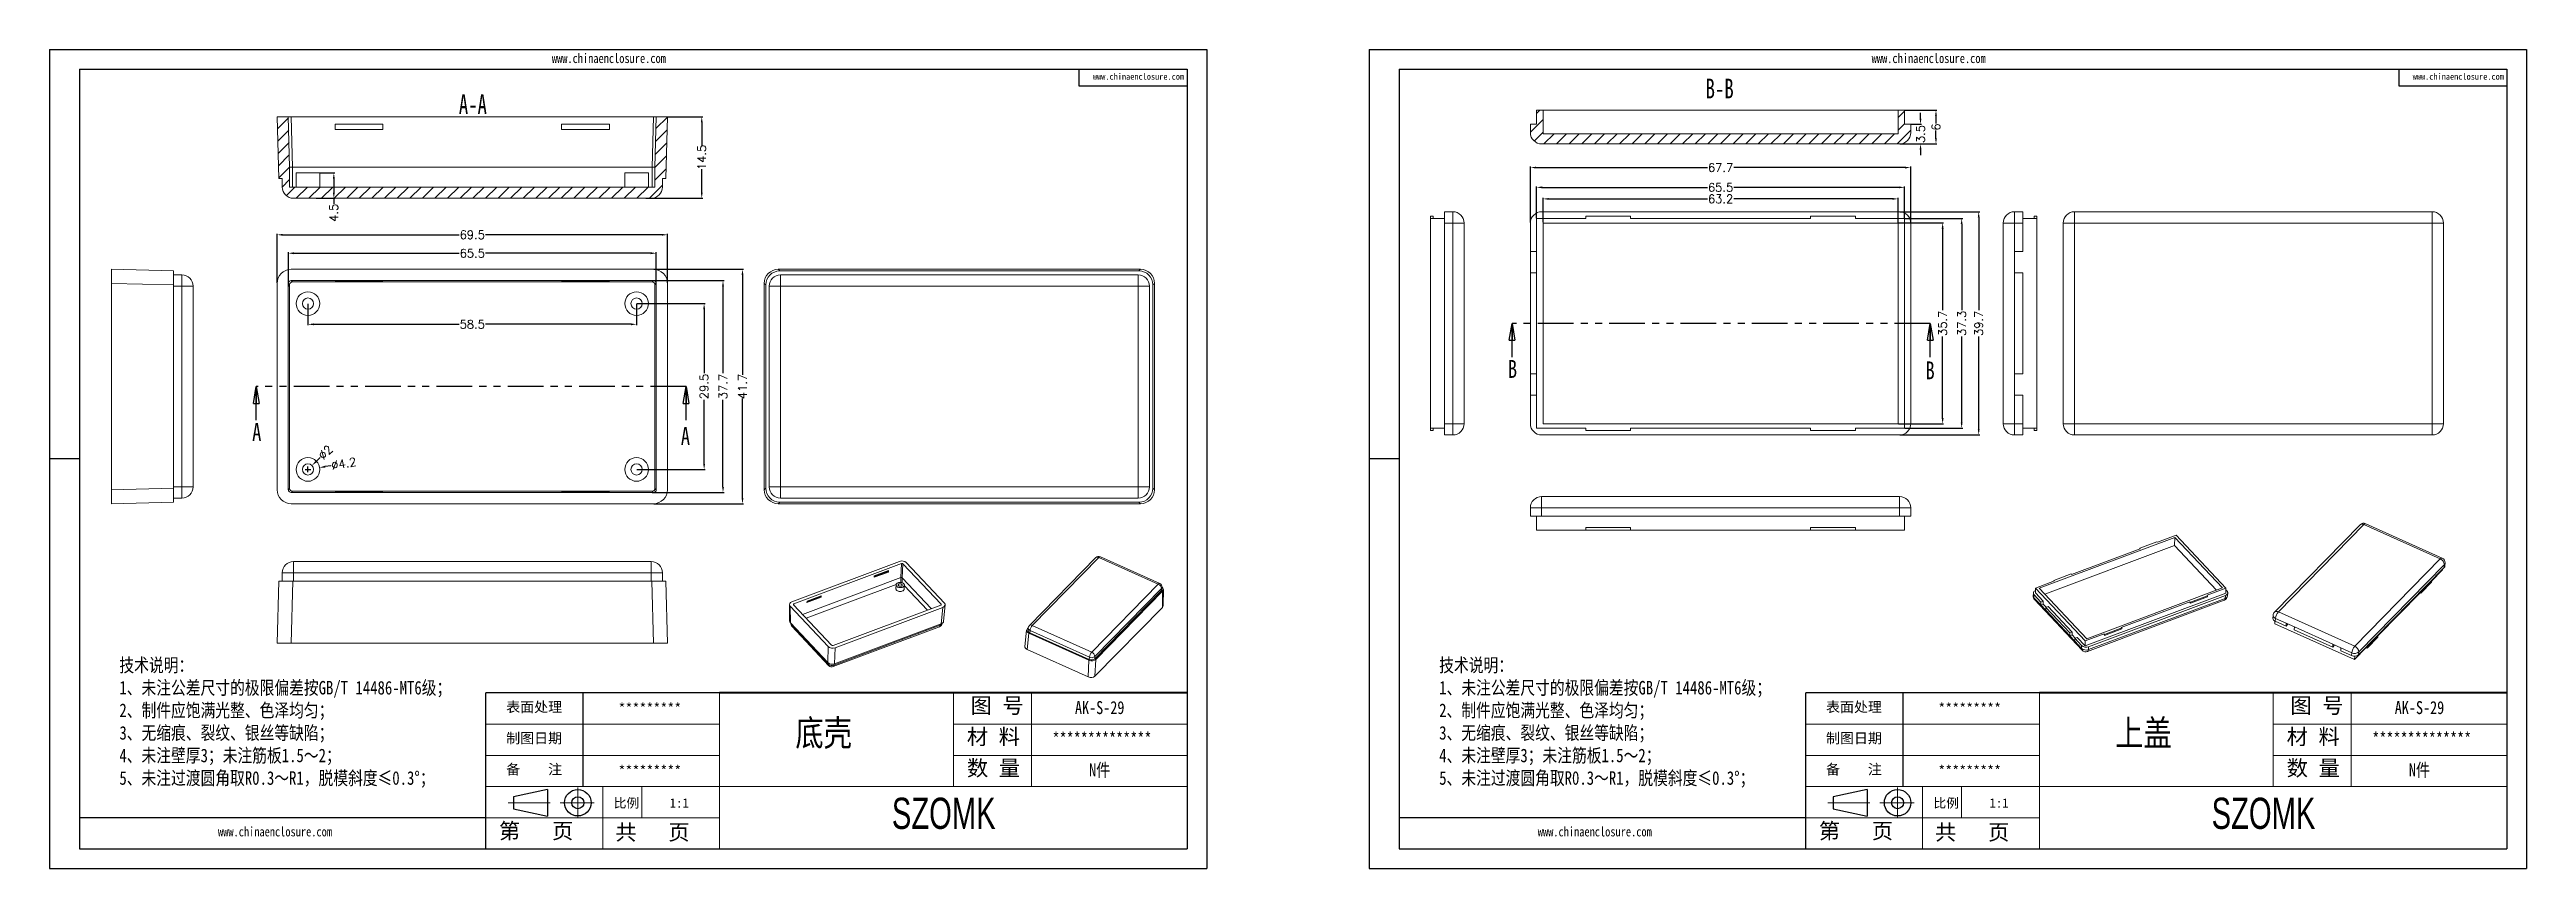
# Model space of a CAD drawing. Header units: inches. Extents: x 3015 to 3456, y 1089 to 1234.
import ezdxf

# ---------------------------------------------------------------- set-up
doc = ezdxf.new("R2010")
doc.units = ezdxf.units.IN
doc.linetypes.add('CENTER2', pattern=[28.575, 19.05, -3.175, 3.175, -3.175])
doc.linetypes.add('PHANTOM', pattern=[12.7, 6.35, -1.27, 1.27, -1.27, 1.27, -1.27])
doc.layers.add('文字', color=81, linetype='Continuous')
for name, color, linetype, lineweight in [('粗实线', 7, 'Continuous', 30), ('细实线', 3, 'Continuous', 9), ('细点划线', 2, 'CENTER2', 9)]:
    doc.layers.add(name, color=color, linetype=linetype, lineweight=lineweight)
doc.styles.add('SLDTEXTSTYLE0', font='TXT', dxfattribs={"width": 0.75})
doc.styles.add('SLDTEXTSTYLE3', font='TXT', dxfattribs={"width": 0.7})
doc.styles.get("Standard").update_dxf_attribs({"font": 'txt', "bigfont": 'gbcbig.shx'})
doc.styles.add('宋体', font='', dxfattribs={"width": 0.8, "height": 3.5})
doc.styles.add('长仿宋', font='', dxfattribs={"width": 0.7, "height": 4})
doc.styles.get('宋体').set_extended_font_data('SimSun')
doc.styles.get('长仿宋').set_extended_font_data('SimSun')
doc.dimstyles.new('1.5', dxfattribs={"dimtxt": 1.5, "dimasz": 1, "dimexe": 0.18, "dimexo": 0.0625, "dimgap": 0.1, "dimtad": 0, "dimzin": 12, "dimdsep": 46, "dimtxsty": 'Standard', "dimcen": 0.5, "dimclrd": 3, "dimclre": 3, "dimadec": 0, "dimazin": 0, "dimtfac": 1, "dimtofl": 0, "dimtmove": 0, "dimatfit": 3, "dimfxl": 1, "dimtolj": 1, "dimtzin": 0, "dimarcsym": 0})

msp = doc.modelspace()

# ---------------------------------------------------------------- texts
at = {"color": 0, "linetype": 'Continuous', "lineweight": 0, "char_height": 3.5, "attachment_point": 2, "style": 'SLDTEXTSTYLE3'}
for s, insert in [('A-A', (3090.832, 1226.184)), ('B-B', (3312.793, 1228.987))]:
    msp.add_mtext(s, dxfattribs=dict(at, insert=insert))
at = {"color": 7, "linetype": 'Continuous', "char_height": 3.175, "attachment_point": 1, "style": 'SLDTEXTSTYLE0'}
for s, insert in [('B', (3275.106, 1178.95)), ('B', (3349.449, 1178.697)), ('A', (3051.546, 1167.745)), ('A', (3127.864, 1167.024))]:
    msp.add_mtext(s, dxfattribs=dict(at, insert=insert))
at = {"char_height": 1.82483, "width": 1037.14238, "attachment_point": 1}
for s, insert in [('{\\fSimHei|b0|i0|c134|p49;表面处理}', (3096.77, 1118.149)), ('{\\fSimHei|b0|i0|c134|p49;*********}', (3116.757, 1117.914)), ('{\\fSimHei|b0|i0|c134|p49;表面处理}', (3331.728, 1118.149)), ('{\\fSimHei|b0|i0|c134|p49;*********}', (3351.715, 1117.914)), ('{\\fSimHei|b0|i0|c134|p49;制图日期}', (3096.77, 1112.6)), ('{\\fSimHei|b0|i0|c134|p49;制图日期}', (3331.728, 1112.6)), ('{\\fSimHei|b0|i0|c134|p49;备    注}', (3096.77, 1107.051)), ('{\\fSimHei|b0|i0|c134|p49;*********}', (3116.757, 1106.816)), ('{\\fSimHei|b0|i0|c134|p49;备    注}', (3331.728, 1107.051)), ('{\\fSimHei|b0|i0|c134|p49;*********}', (3351.715, 1106.816))]:
    msp.add_mtext(s, dxfattribs=dict(at, insert=insert))
at = {"layer": '文字', "color": 0, "attachment_point": 1, "style": '宋体'}
for s, insert, char_height, width in [('www.chinaenclosure.com', (3104.898, 1233.469), 1.69548, 29.78793), ('www.chinaenclosure.com', (3339.856, 1233.469), 1.69548, 29.78793), ('www.chinaenclosure.com', (3201.215, 1229.938), 1.13032, 19.85862), ('www.chinaenclosure.com', (3436.173, 1229.938), 1.13032, 19.85862), ('{\\H1.111x;技术说明：\\P1、未注公差尺寸的极限偏差按GB/T 14486-MT6级；\\P2、制件应饱满光整、色泽均匀；\\P3、无缩痕、裂纹、银丝等缺陷；\\P4、未注壁厚3；未注筋板1.5～2；\\P5、未注过渡圆角取R0.3～R1，脱模斜度≤0.3%%D；}', (3027.905, 1125.873), 2.16752, 78.94818), ('{\\H1.111x;技术说明：\\P1、未注公差尺寸的极限偏差按GB/T 14486-MT6级；\\P2、制件应饱满光整、色泽均匀；\\P3、无缩痕、裂纹、银丝等缺陷；\\P4、未注壁厚3；未注筋板1.5～2；\\P5、未注过渡圆角取R0.3～R1，脱模斜度≤0.3%%D；}', (3262.863, 1125.873), 2.16752, 78.94818), ('底壳', (3148.237, 1114.933), 4.624, 59.11659), ('{\\H1.111x;AK-S-29}', (3198.02, 1118.274), 2.08081, 24.05655), ('{\\H1.111x;AK-S-29}', (3432.977, 1118.274), 2.08081, 24.05655), ('{\\H1.111x;**************}', (3194.017, 1112.725), 2.08081, 24.05655), ('上盖', (3383.195, 1114.933), 4.624, 59.11659), ('{\\H1.111x;**************}', (3428.975, 1112.725), 2.08081, 24.05655), ('{\\H1.111x;N件}', (3200.537, 1107.176), 2.08081, 24.05655), ('{\\H1.111x;N件}', (3435.494, 1107.176), 2.08081, 24.05655), ('www.chinaenclosure.com', (3045.457, 1095.904), 1.69548, 29.78793), ('www.chinaenclosure.com', (3280.414, 1095.904), 1.69548, 29.78793)]:
    msp.add_mtext(s, dxfattribs=dict(at, insert=insert, char_height=char_height, width=width))
at = {"layer": '粗实线', "char_height": 5.54884, "width": 62.22474, "attachment_point": 1, "style": '长仿宋'}
for insert in [(3165.421, 1101.09), (3400.379, 1101.09)]:
    msp.add_mtext('{\\fSTXinwei|b0|i0|c134|p2;SZOMK}', dxfattribs=dict(at, insert=insert))
at = {"layer": '细实线', "color": 7, "attachment_point": 1}
for s, insert, char_height, width in [('{\\fSimSun|b0|i0|c134|p54;图 号}', (3179.435, 1118.881), 2.77442, 13.8721), ('{\\fSimSun|b0|i0|c134|p54;图 号}', (3414.392, 1118.881), 2.77442, 13.8721), ('{\\fSimSun|b0|i0|c134|p54;材 料   }', (3178.777, 1113.332), 2.77442, 13.8721), ('{\\fSimSun|b0|i0|c134|p54;材 料   }', (3413.735, 1113.332), 2.77442, 13.8721), ('{\\fSimSun|b0|i0|c134|p54;数 量}', (3178.79, 1107.756), 2.77442, 12.53518), ('{\\fSimSun|b0|i0|c134|p54;数 量}', (3413.748, 1107.756), 2.77442, 12.53518), ('{\\fSimSun|b0|i0|c134|p54;比例}', (3115.901, 1100.976), 1.66465, 7.3073), ('{\\fSimSun|b0|i0|c134|p54;1:1}', (3125.872, 1100.976), 1.66465, 7.3073), ('{\\fSimSun|b0|i0|c134|p54;比例}', (3350.859, 1100.976), 1.66465, 7.3073), ('{\\fSimSun|b0|i0|c134|p54;1:1}', (3360.83, 1100.976), 1.66465, 7.3073), ('{\\fSimSun|b0|i0|c134|p54;第   页}', (3095.486, 1096.574), 2.77442, 20.80815), ('{\\fSimSun|b0|i0|c134|p54; 共   页}', (3114.299, 1096.339), 2.77442, 20.80815), ('{\\fSimSun|b0|i0|c134|p54;第   页}', (3330.444, 1096.574), 2.77442, 20.80815), ('{\\fSimSun|b0|i0|c134|p54; 共   页}', (3349.257, 1096.339), 2.77442, 20.80815)]:
    msp.add_mtext(s, dxfattribs=dict(at, insert=insert, char_height=char_height, width=width))

# ---------------------------------------------------------------- blocks, each defined once
blk = doc.blocks.new('_CLOSED')
at = {"color": 0, "linetype": 'ByBlock', "lineweight": -2}
for p, q in [((-1, 0.166667), (0, 0)), ((-1, 0.166667), (-1, -0.166667)), ((0, 0), (-1, -0.166667)), ((0, 0), (-1, 0))]:
    blk.add_line(p, q, dxfattribs=at)
blk = doc.blocks.new('*D111')
at = {"color": 3, "lineweight": -2}
for p, q in [((3055.98, 1192.65), (3055.98, 1201.4)), ((3056.98, 1201.22), (3088.38, 1201.22)), ((3124.48, 1201.22), (3093.08, 1201.22)), ((3125.48, 1192.65), (3125.48, 1201.4))]:
    blk.add_line(p, q, dxfattribs=at)
at = {"color": 3}
for points in [[(3056.98, 1201.39), (3056.98, 1201.06), (3055.98, 1201.22)], [(3124.48, 1201.39), (3124.48, 1201.06), (3125.48, 1201.22)]]:
    blk.add_solid(points, dxfattribs=at)
at = {"layer": 'Defpoints', "color": 0}
for p in [(3125.48, 1201.22), (3055.98, 1192.58), (3125.48, 1192.58)]:
    blk.add_point(p, dxfattribs=at)
at = {"color": 0, "insert": (3090.73, 1201.22), "char_height": 1.5, "attachment_point": 5}
blk.add_mtext('\\A1;69.5', dxfattribs=at)
blk = doc.blocks.new('*D112')
at = {"color": 3, "lineweight": -2}
for p, q in [((3123.04, 1195.08), (3139.02, 1195.08)), ((3138.84, 1194.08), (3138.84, 1176.33)), ((3138.84, 1154.38), (3138.84, 1172.13)), ((3123.04, 1153.38), (3139.02, 1153.38))]:
    blk.add_line(p, q, dxfattribs=at)
at = {"color": 3}
for points in [[(3138.67, 1194.08), (3139, 1194.08), (3138.84, 1195.08)], [(3138.67, 1154.38), (3139, 1154.38), (3138.84, 1153.38)]]:
    blk.add_solid(points, dxfattribs=at)
at = {"layer": 'Defpoints', "color": 0}
for p in [(3122.98, 1195.08), (3122.98, 1153.38), (3138.84, 1153.38)]:
    blk.add_point(p, dxfattribs=at)
at = {"color": 0, "insert": (3138.84, 1174.23), "char_height": 1.5, "attachment_point": 5, "rotation": 90}
blk.add_mtext('\\A1;41.7', dxfattribs=at)
blk = doc.blocks.new('*D113')
at = {"color": 3, "lineweight": -2}
for p, q in [((3120.04, 1188.98), (3132.18, 1188.98)), ((3132, 1187.98), (3132, 1176.58)), ((3132, 1160.48), (3132, 1171.88)), ((3120.04, 1159.48), (3132.18, 1159.48))]:
    blk.add_line(p, q, dxfattribs=at)
at = {"color": 3}
for points in [[(3131.84, 1187.98), (3132.17, 1187.98), (3132, 1188.98)], [(3131.84, 1160.48), (3132.17, 1160.48), (3132, 1159.48)]]:
    blk.add_solid(points, dxfattribs=at)
at = {"layer": 'Defpoints', "color": 0}
for p in [(3119.98, 1188.98), (3132, 1188.98), (3119.98, 1159.48)]:
    blk.add_point(p, dxfattribs=at)
at = {"color": 0, "insert": (3132, 1174.23), "char_height": 1.5, "attachment_point": 5, "rotation": 90}
blk.add_mtext('\\A1;29.5', dxfattribs=at)
blk = doc.blocks.new('*D114')
at = {"color": 3, "lineweight": -2}
for p, q in [((3122.75, 1193.08), (3135.54, 1193.08)), ((3135.36, 1192.08), (3135.36, 1176.58)), ((3135.36, 1156.38), (3135.36, 1171.88)), ((3122.75, 1155.38), (3135.54, 1155.38))]:
    blk.add_line(p, q, dxfattribs=at)
at = {"color": 3}
for points in [[(3135.2, 1192.08), (3135.53, 1192.08), (3135.36, 1193.08)], [(3135.2, 1156.38), (3135.53, 1156.38), (3135.36, 1155.38)]]:
    blk.add_solid(points, dxfattribs=at)
at = {"layer": 'Defpoints', "color": 0}
for p in [(3122.69, 1193.08), (3135.36, 1193.08), (3122.69, 1155.38)]:
    blk.add_point(p, dxfattribs=at)
at = {"color": 0, "insert": (3135.36, 1174.23), "char_height": 1.5, "attachment_point": 5, "rotation": 90}
blk.add_mtext('\\A1;37.7', dxfattribs=at)
blk = doc.blocks.new('*D115')
at = {"color": 3, "lineweight": -2}
for p, q in [((3061.48, 1188.92), (3061.48, 1185.12)), ((3119.98, 1188.92), (3119.98, 1185.12)), ((3062.48, 1185.3), (3088.38, 1185.3)), ((3118.98, 1185.3), (3093.08, 1185.3))]:
    blk.add_line(p, q, dxfattribs=at)
at = {"color": 3}
for points in [[(3062.48, 1185.46), (3062.48, 1185.13), (3061.48, 1185.3)], [(3118.98, 1185.46), (3118.98, 1185.13), (3119.98, 1185.3)]]:
    blk.add_solid(points, dxfattribs=at)
at = {"layer": 'Defpoints', "color": 0}
for p in [(3061.48, 1188.98), (3119.98, 1188.98), (3119.98, 1185.3)]:
    blk.add_point(p, dxfattribs=at)
at = {"color": 0, "insert": (3090.73, 1185.3), "char_height": 1.5, "attachment_point": 5}
blk.add_mtext('\\A1;58.5', dxfattribs=at)
blk = doc.blocks.new('*D116')
at = {"color": 3, "lineweight": -2}
for p, q in [((3057.98, 1192), (3057.98, 1198.12)), ((3058.98, 1197.94), (3088.38, 1197.94)), ((3122.48, 1197.94), (3093.08, 1197.94)), ((3123.48, 1192.4), (3123.48, 1198.12))]:
    blk.add_line(p, q, dxfattribs=at)
at = {"color": 3}
for points in [[(3058.98, 1198.11), (3058.98, 1197.77), (3057.98, 1197.94)], [(3122.48, 1198.11), (3122.48, 1197.77), (3123.48, 1197.94)]]:
    blk.add_solid(points, dxfattribs=at)
at = {"layer": 'Defpoints', "color": 0}
for p in [(3057.98, 1197.94), (3057.98, 1191.93), (3123.48, 1192.34)]:
    blk.add_point(p, dxfattribs=at)
at = {"color": 0, "insert": (3090.73, 1197.94), "char_height": 1.5, "attachment_point": 5}
blk.add_mtext('\\A1;65.5', dxfattribs=at)
blk = doc.blocks.new('*D117')
at = {"color": 3, "lineweight": -2}
for p, q in [((3061.48, 1158.98), (3061.48, 1159.98)), ((3063.63, 1161.58), (3062.91, 1160.88)), ((3060.98, 1159.48), (3061.98, 1159.48))]:
    blk.add_line(p, q, dxfattribs=at)
at = {"color": 3}
blk.add_solid([(3062.79, 1161), (3063.03, 1160.76), (3062.19, 1160.18)], dxfattribs=at)
at = {"layer": 'Defpoints', "color": 0}
for p in [(3062.19, 1160.18), (3060.76, 1158.78)]:
    blk.add_point(p, dxfattribs=at)
at = {"color": 0, "insert": (3064.59, 1162.52), "char_height": 1.5, "attachment_point": 5, "rotation": 44.2496}
blk.add_mtext('\\A1;∅2', dxfattribs=at)
blk = doc.blocks.new('*D118')
at = {"color": 3, "lineweight": -2}
for p, q in [((3061.48, 1158.98), (3061.48, 1159.98)), ((3065.53, 1160.14), (3064.54, 1159.98)), ((3060.98, 1159.48), (3061.98, 1159.48))]:
    blk.add_line(p, q, dxfattribs=at)
at = {"color": 3}
blk.add_solid([(3064.51, 1160.15), (3064.56, 1159.82), (3063.55, 1159.82)], dxfattribs=at)
at = {"layer": 'Defpoints', "color": 0}
for p in [(3063.55, 1159.82), (3059.41, 1159.14)]:
    blk.add_point(p, dxfattribs=at)
at = {"color": 0, "insert": (3067.84, 1160.52), "char_height": 1.5, "attachment_point": 5, "rotation": 9.2803}
blk.add_mtext('\\A1;∅4.2', dxfattribs=at)
blk = doc.blocks.new('*D119')
at = {"color": 3, "lineweight": -2}
for p, q in [((3125.54, 1222.22), (3131.76, 1222.22)), ((3131.58, 1221.22), (3131.58, 1217.07)), ((3131.58, 1208.72), (3131.58, 1212.87)), ((3121.61, 1207.72), (3131.76, 1207.72))]:
    blk.add_line(p, q, dxfattribs=at)
at = {"color": 3}
for points in [[(3131.41, 1221.22), (3131.74, 1221.22), (3131.58, 1222.22)], [(3131.41, 1208.72), (3131.74, 1208.72), (3131.58, 1207.72)]]:
    blk.add_solid(points, dxfattribs=at)
at = {"layer": 'Defpoints', "color": 0}
for p in [(3125.48, 1222.22), (3131.58, 1222.22), (3121.55, 1207.72)]:
    blk.add_point(p, dxfattribs=at)
at = {"color": 0, "insert": (3131.58, 1214.97), "char_height": 1.5, "attachment_point": 5, "rotation": 90}
blk.add_mtext('\\A1;14.5', dxfattribs=at)
blk = doc.blocks.new('*D120')
at = {"color": 3, "lineweight": -2}
for p, q in [((3063.64, 1212.22), (3066.26, 1212.22)), ((3066.08, 1211.22), (3066.08, 1208.72)), ((3062.91, 1207.72), (3066.26, 1207.72)), ((3066.08, 1207.72), (3066.08, 1206.72))]:
    blk.add_line(p, q, dxfattribs=at)
at = {"color": 3}
for points in [[(3065.91, 1211.22), (3066.25, 1211.22), (3066.08, 1212.22)], [(3065.91, 1208.72), (3066.25, 1208.72), (3066.08, 1207.72)]]:
    blk.add_solid(points, dxfattribs=at)
at = {"layer": 'Defpoints', "color": 0}
for p in [(3063.58, 1212.22), (3066.08, 1212.22), (3062.85, 1207.72)]:
    blk.add_point(p, dxfattribs=at)
at = {"color": 0, "insert": (3066.08, 1205.12), "char_height": 1.5, "attachment_point": 5, "rotation": 90}
blk.add_mtext('\\A1;4.5', dxfattribs=at)
blk = doc.blocks.new('*D121')
at = {"color": 3, "lineweight": -2}
for p, q in [((3281.35, 1203.38), (3281.35, 1207.79)), ((3282.35, 1207.61), (3310.6, 1207.61)), ((3343.55, 1207.61), (3315.3, 1207.61)), ((3344.55, 1203.38), (3344.55, 1207.79))]:
    blk.add_line(p, q, dxfattribs=at)
at = {"color": 3}
for points in [[(3282.35, 1207.77), (3282.35, 1207.44), (3281.35, 1207.61)], [(3343.55, 1207.77), (3343.55, 1207.44), (3344.55, 1207.61)]]:
    blk.add_solid(points, dxfattribs=at)
at = {"layer": 'Defpoints', "color": 0}
for p in [(3344.55, 1207.61), (3281.35, 1203.32), (3344.55, 1203.32)]:
    blk.add_point(p, dxfattribs=at)
at = {"color": 0, "insert": (3312.95, 1207.61), "char_height": 1.5, "attachment_point": 5}
blk.add_mtext('\\A1;63.2', dxfattribs=at)
blk = doc.blocks.new('*D122')
at = {"color": 3, "lineweight": -2}
for p, q in [((3280.2, 1204.18), (3280.2, 1209.84)), ((3281.2, 1209.66), (3310.6, 1209.66)), ((3344.7, 1209.66), (3315.3, 1209.66)), ((3345.7, 1204.18), (3345.7, 1209.84))]:
    blk.add_line(p, q, dxfattribs=at)
at = {"color": 3}
for points in [[(3281.2, 1209.83), (3281.2, 1209.49), (3280.2, 1209.66)], [(3344.7, 1209.83), (3344.7, 1209.49), (3345.7, 1209.66)]]:
    blk.add_solid(points, dxfattribs=at)
at = {"layer": 'Defpoints', "color": 0}
for p in [(3280.2, 1209.66), (3280.2, 1204.12), (3345.7, 1204.12)]:
    blk.add_point(p, dxfattribs=at)
at = {"color": 0, "insert": (3312.95, 1209.66), "char_height": 1.5, "attachment_point": 5}
blk.add_mtext('\\A1;65.5', dxfattribs=at)
blk = doc.blocks.new('*D123')
at = {"color": 3, "lineweight": -2}
for p, q in [((3279.1, 1203.38), (3279.1, 1213.36)), ((3280.1, 1213.18), (3310.6, 1213.18)), ((3345.8, 1213.18), (3315.3, 1213.18)), ((3346.8, 1203.38), (3346.8, 1213.36))]:
    blk.add_line(p, q, dxfattribs=at)
at = {"color": 3}
for points in [[(3280.1, 1213.34), (3280.1, 1213.01), (3279.1, 1213.18)], [(3345.8, 1213.34), (3345.8, 1213.01), (3346.8, 1213.18)]]:
    blk.add_solid(points, dxfattribs=at)
at = {"layer": 'Defpoints', "color": 0}
for p in [(3279.1, 1213.18), (3279.1, 1203.32), (3346.8, 1203.32)]:
    blk.add_point(p, dxfattribs=at)
at = {"color": 0, "insert": (3312.95, 1213.18), "char_height": 1.5, "attachment_point": 5}
blk.add_mtext('\\A1;67.7', dxfattribs=at)
blk = doc.blocks.new('*D124')
at = {"color": 3, "lineweight": -2}
for p, q in [((3344.61, 1203.32), (3352.67, 1203.32)), ((3352.49, 1202.32), (3352.49, 1187.82)), ((3352.49, 1168.62), (3352.49, 1183.12)), ((3344.61, 1167.62), (3352.67, 1167.62))]:
    blk.add_line(p, q, dxfattribs=at)
at = {"color": 3}
for points in [[(3352.32, 1202.32), (3352.66, 1202.32), (3352.49, 1203.32)], [(3352.32, 1168.62), (3352.66, 1168.62), (3352.49, 1167.62)]]:
    blk.add_solid(points, dxfattribs=at)
at = {"layer": 'Defpoints', "color": 0}
for p in [(3344.55, 1203.32), (3344.55, 1167.62), (3352.49, 1167.62)]:
    blk.add_point(p, dxfattribs=at)
at = {"color": 0, "insert": (3352.49, 1185.47), "char_height": 1.5, "attachment_point": 5, "rotation": 90}
blk.add_mtext('\\A1;35.7', dxfattribs=at)
blk = doc.blocks.new('*D125')
at = {"color": 3, "lineweight": -2}
for p, q in [((3345.76, 1204.12), (3356.06, 1204.12)), ((3355.88, 1203.12), (3355.88, 1187.82)), ((3355.88, 1167.82), (3355.88, 1183.12)), ((3345.76, 1166.82), (3356.06, 1166.82))]:
    blk.add_line(p, q, dxfattribs=at)
at = {"color": 3}
for points in [[(3355.71, 1203.12), (3356.04, 1203.12), (3355.88, 1204.12)], [(3355.71, 1167.82), (3356.04, 1167.82), (3355.88, 1166.82)]]:
    blk.add_solid(points, dxfattribs=at)
at = {"layer": 'Defpoints', "color": 0}
for p in [(3345.7, 1204.12), (3355.88, 1204.12), (3345.7, 1166.82)]:
    blk.add_point(p, dxfattribs=at)
at = {"color": 0, "insert": (3355.88, 1185.47), "char_height": 1.5, "attachment_point": 5, "rotation": 90}
blk.add_mtext('\\A1;37.3', dxfattribs=at)
blk = doc.blocks.new('*D126')
at = {"color": 3, "lineweight": -2}
for p, q in [((3344.86, 1205.32), (3359.09, 1205.32)), ((3358.91, 1204.32), (3358.91, 1187.82)), ((3358.91, 1166.62), (3358.91, 1183.12)), ((3344.86, 1165.62), (3359.09, 1165.62))]:
    blk.add_line(p, q, dxfattribs=at)
at = {"color": 3}
for points in [[(3358.74, 1204.32), (3359.07, 1204.32), (3358.91, 1205.32)], [(3358.74, 1166.62), (3359.07, 1166.62), (3358.91, 1165.62)]]:
    blk.add_solid(points, dxfattribs=at)
at = {"layer": 'Defpoints', "color": 0}
for p in [(3344.8, 1205.32), (3358.91, 1205.32), (3344.8, 1165.62)]:
    blk.add_point(p, dxfattribs=at)
at = {"color": 0, "insert": (3358.91, 1185.47), "char_height": 1.5, "attachment_point": 5, "rotation": 90}
blk.add_mtext('\\A1;39.7', dxfattribs=at)
blk = doc.blocks.new('*D127')
at = {"color": 3, "lineweight": -2}
for p, q in [((3348.56, 1221.89), (3348.56, 1222.89)), ((3344.86, 1217.39), (3348.74, 1217.39)), ((3346.86, 1220.89), (3348.74, 1220.89)), ((3348.56, 1216.39), (3348.56, 1215.39))]:
    blk.add_line(p, q, dxfattribs=at)
at = {"color": 3}
for points in [[(3348.39, 1221.89), (3348.72, 1221.89), (3348.56, 1220.89)], [(3348.39, 1216.39), (3348.72, 1216.39), (3348.56, 1217.39)]]:
    blk.add_solid(points, dxfattribs=at)
at = {"layer": 'Defpoints', "color": 0}
for p in [(3344.8, 1217.39), (3346.8, 1220.89), (3348.56, 1220.89)]:
    blk.add_point(p, dxfattribs=at)
at = {"color": 0, "insert": (3348.56, 1219.14), "char_height": 1.5, "attachment_point": 5, "rotation": 90}
blk.add_mtext('\\A1;3.5', dxfattribs=at)
blk = doc.blocks.new('*D128')
at = {"color": 3, "lineweight": -2}
for p, q in [((3345.76, 1223.39), (3351.48, 1223.39)), ((3351.3, 1222.39), (3351.3, 1220.99)), ((3344.86, 1217.39), (3351.48, 1217.39)), ((3351.3, 1218.39), (3351.3, 1219.79))]:
    blk.add_line(p, q, dxfattribs=at)
at = {"color": 3}
for points in [[(3351.14, 1222.39), (3351.47, 1222.39), (3351.3, 1223.39)], [(3351.14, 1218.39), (3351.47, 1218.39), (3351.3, 1217.39)]]:
    blk.add_solid(points, dxfattribs=at)
at = {"layer": 'Defpoints', "color": 0}
for p in [(3345.7, 1223.39), (3351.3, 1223.39), (3344.8, 1217.39)]:
    blk.add_point(p, dxfattribs=at)
at = {"color": 0, "insert": (3351.3, 1220.39), "char_height": 1.5, "attachment_point": 5, "rotation": 90}
blk.add_mtext('\\A1;6', dxfattribs=at)

# ---------------------------------------------------------------- dimensions: what is measured, and where the dimension line sits
for base, p1, p2, picture, middle in [((3131.578, 1222.223), (3121.546, 1207.723), (3125.479, 1222.223), '*D119', (3131.578, 1214.973)), ((3351.302, 1223.391), (3344.799, 1217.391), (3345.699, 1223.391), '*D128', (3351.302, 1220.391)), ((3348.558, 1220.891), (3344.799, 1217.391), (3346.799, 1220.891), '*D127', (3348.558, 1219.141)), ((3358.907, 1205.319), (3344.799, 1165.619), (3344.799, 1205.319), '*D126', (3358.907, 1185.469)), ((3355.878, 1204.119), (3345.699, 1166.819), (3345.699, 1204.119), '*D125', (3355.878, 1185.469)), ((3352.49, 1167.619), (3344.549, 1203.319), (3344.549, 1167.619), '*D124', (3352.49, 1185.469)), ((3138.836, 1153.383), (3122.98, 1195.083), (3122.98, 1153.383), '*D112', (3138.836, 1174.233)), ((3135.363, 1193.082), (3122.685, 1155.383), (3122.685, 1193.082), '*D114', (3135.363, 1174.233))]:
    dim = msp.add_linear_dim(base=base, p1=p1, p2=p2, angle=90, dimstyle='1.5')
    dim.commit()
    dim.dimension.update_dxf_attribs({"geometry": picture, "text_midpoint": middle})
for base, p1, p2, picture, middle in [((3279.099, 1213.176), (3346.799, 1203.319), (3279.099, 1203.319), '*D123', (3312.949, 1213.176)), ((3280.199, 1209.662), (3345.699, 1204.119), (3280.199, 1204.119), '*D122', (3312.949, 1209.662)), ((3119.979, 1185.297), (3061.479, 1188.983), (3119.979, 1188.983), '*D115', (3090.729, 1185.297))]:
    dim = msp.add_linear_dim(base=base, p1=p1, p2=p2, dimstyle='1.5')
    dim.commit()
    dim.dimension.update_dxf_attribs({"geometry": picture, "text_midpoint": middle})
for base, p1, p2, picture, middle in [((3066.078, 1212.223), (3062.849, 1207.723), (3063.579, 1212.223), '*D120', (3066.078, 1205.123)), ((3132.003, 1188.983), (3119.979, 1159.483), (3119.979, 1188.983), '*D113', (3132.003, 1174.233))]:
    dim = msp.add_linear_dim(base=base, p1=p1, p2=p2, angle=90, dimstyle='1.5')
    dim.commit()
    dim.dimension.update_dxf_attribs({"geometry": picture, "text_midpoint": middle, "dimtype": 160})
for base, p1, p2, picture, middle in [((3344.549, 1207.607), (3281.349, 1203.319), (3344.549, 1203.319), '*D121', (3312.949, 1207.607)), ((3125.479, 1201.222), (3055.979, 1192.584), (3125.479, 1192.584), '*D111', (3090.729, 1201.222)), ((3057.979, 1197.94), (3123.478, 1192.337), (3057.979, 1191.933), '*D116', (3090.729, 1197.94))]:
    dim = msp.add_linear_dim(base=base, p1=p1, p2=p2, dimstyle='1.5')
    dim.commit()
    dim.dimension.update_dxf_attribs({"geometry": picture, "text_midpoint": middle, "dimtype": 160})
for p1, p2, picture, middle in [((3060.762, 1158.785), (3062.195, 1160.181), '*D117', (3064.595, 1162.518)), ((3059.406, 1159.144), (3063.551, 1159.821), '*D118', (3067.844, 1160.523))]:
    dim = msp.add_diameter_dim_2p(p1=p1, p2=p2, dimstyle='1.5')
    dim.commit()
    dim.dimension.update_dxf_attribs({"geometry": picture, "text_midpoint": middle})

# ---------------------------------------------------------------- hatches: boundary and pattern name
at = {"linetype": 'Continuous', "lineweight": 0}
h = msp.add_hatch(dxfattribs=at)
h.set_pattern_fill('ANSI31', color=4, scale=0.5, style=0)
h.set_pattern_definition([(45, (-314.9616, -298.7383), (-1.122532, 1.122532), [])])
edge = h.paths.add_edge_path(flags=0)
edge.add_arc((3058.879, 1209.723), 2, 180, 270)
edge.add_line((3058.879, 1207.723), (3122.579, 1207.723))
edge.add_arc((3122.579, 1209.723), 2, 270, 360)
edge.add_line((3124.579, 1209.723), (3124.579, 1211.223))
edge.add_line((3124.579, 1211.223), (3125.191, 1211.223))
edge.add_line((3125.191, 1211.223), (3125.479, 1222.223))
edge.add_line((3125.479, 1222.223), (3123.478, 1222.223))
edge.add_line((3123.478, 1222.223), (3123.242, 1213.223))
edge.add_line((3123.242, 1213.223), (3123.242, 1209.723))
edge.add_line((3123.242, 1209.723), (3058.215, 1209.723))
edge.add_line((3058.215, 1209.723), (3058.215, 1213.223))
edge.add_line((3058.215, 1213.223), (3057.979, 1222.223))
edge.add_line((3057.979, 1222.223), (3055.979, 1222.223))
edge.add_line((3055.979, 1222.223), (3056.267, 1211.223))
edge.add_line((3056.267, 1211.223), (3056.879, 1211.223))
edge.add_line((3056.879, 1211.223), (3056.879, 1209.723))
h = msp.add_hatch(dxfattribs=at)
h.set_pattern_fill('ANSI31', color=4, scale=0.5, style=0)
h.set_pattern_definition([(45, (-453.7597, -331.1846), (-1.122532, 1.122532), [])])
edge = h.paths.add_edge_path(flags=0)
edge.add_line((3344.549, 1219.191), (3281.349, 1219.191))
edge.add_line((3281.349, 1219.191), (3281.349, 1223.391))
edge.add_line((3281.349, 1223.391), (3280.199, 1223.391))
edge.add_line((3280.199, 1223.391), (3280.199, 1220.891))
edge.add_line((3280.199, 1220.891), (3279.099, 1220.891))
edge.add_line((3279.099, 1220.891), (3279.099, 1219.391))
edge.add_arc((3281.099, 1219.391), 2, 180, 270)
edge.add_line((3281.099, 1217.391), (3344.799, 1217.391))
edge.add_arc((3344.799, 1219.391), 2, 270, 360)
edge.add_line((3346.799, 1219.391), (3346.799, 1220.891))
edge.add_line((3346.799, 1220.891), (3345.699, 1220.891))
edge.add_line((3345.699, 1220.891), (3345.699, 1223.391))
edge.add_line((3345.699, 1223.391), (3344.549, 1223.391))
edge.add_line((3344.549, 1223.391), (3344.549, 1219.191))

# ---------------------------------------------------------------- linework, layer by layer
for p, q in [((3015.468, 1234.168), (3221.468, 1234.168)), ((3015.468, 1234.168), (3015.468, 1088.511)), ((3020.798, 1230.7), (3218, 1230.7)), ((3020.798, 1230.7), (3020.798, 1091.979)), ((3198.733, 1230.7), (3198.733, 1227.69)), ((3218, 1230.7), (3218, 1091.979)), ((3221.468, 1234.168), (3221.468, 1088.511)), ((3250.425, 1234.168), (3456.426, 1234.168)), ((3250.425, 1234.168), (3250.425, 1088.511)), ((3255.756, 1230.7), (3452.958, 1230.7)), ((3255.756, 1230.7), (3255.756, 1091.979)), ((3433.691, 1230.7), (3433.691, 1227.69)), ((3452.958, 1230.7), (3452.958, 1091.979)), ((3456.426, 1234.168), (3456.426, 1088.511)), ((3198.733, 1227.69), (3218, 1227.69)), ((3433.691, 1227.69), (3452.958, 1227.69)), ((3020.798, 1161.34), (3015.468, 1161.34)), ((3255.756, 1161.34), (3250.425, 1161.34)), ((3015.468, 1155.945), (3015.468, 1088.511)), ((3250.425, 1155.945), (3250.425, 1088.511)), ((3134.768, 1119.724), (3093.151, 1119.724)), ((3093.151, 1091.979), (3093.151, 1119.724)), ((3110.491, 1103.077), (3110.491, 1119.724)), ((3369.725, 1119.724), (3328.109, 1119.724)), ((3328.109, 1091.979), (3328.109, 1119.724)), ((3345.449, 1103.077), (3345.449, 1119.724)), ((3093.151, 1097.528), (3020.798, 1097.528)), ((3328.109, 1097.528), (3255.756, 1097.528)), ((3020.798, 1091.979), (3218, 1091.979)), ((3255.756, 1091.979), (3452.958, 1091.979)), ((3015.468, 1088.511), (3221.468, 1088.511)), ((3015.468, 1088.511), (3110.838, 1088.511)), ((3250.425, 1088.511), (3456.426, 1088.511)), ((3250.425, 1088.511), (3345.796, 1088.511))]:
    msp.add_line(p, q)
at = {"color": 7, "linetype": 'Continuous', "lineweight": 15}
for p, q in [((3055.979, 1222.223), (3056.267, 1211.223)), ((3055.979, 1222.223), (3057.979, 1222.223)), ((3057.979, 1222.223), (3058.215, 1213.223)), ((3058.479, 1222.223), (3057.979, 1222.223)), ((3058.715, 1213.223), (3058.479, 1222.223)), ((3122.978, 1222.223), (3058.479, 1222.223)), ((3122.978, 1222.223), (3122.742, 1213.223)), ((3123.478, 1222.223), (3122.978, 1222.223)), ((3123.242, 1213.223), (3123.478, 1222.223)), ((3123.478, 1222.223), (3125.479, 1222.223)), ((3125.191, 1211.223), (3125.479, 1222.223)), ((3280.199, 1220.891), (3280.199, 1223.391)), ((3280.199, 1223.391), (3281.349, 1223.391)), ((3281.349, 1219.191), (3281.349, 1223.391)), ((3344.549, 1223.391), (3281.349, 1223.391)), ((3344.549, 1223.391), (3344.549, 1219.191)), ((3344.549, 1223.391), (3345.699, 1223.391)), ((3345.699, 1223.391), (3345.699, 1220.891)), ((3074.829, 1220.924), (3066.329, 1220.924)), ((3066.329, 1220.924), (3066.329, 1219.924)), ((3074.829, 1220.91), (3066.329, 1220.91)), ((3066.329, 1219.924), (3074.829, 1219.924)), ((3074.829, 1219.924), (3074.829, 1220.924)), ((3106.629, 1219.924), (3106.629, 1220.924)), ((3106.629, 1220.924), (3115.129, 1220.924)), ((3106.629, 1220.91), (3115.129, 1220.91)), ((3115.129, 1219.924), (3106.629, 1219.924)), ((3115.129, 1220.924), (3115.129, 1219.924)), ((3279.099, 1220.891), (3279.099, 1219.391)), ((3279.099, 1220.891), (3280.199, 1220.891)), ((3281.099, 1217.391), (3344.799, 1217.391)), ((3281.349, 1219.191), (3344.549, 1219.191)), ((3345.699, 1220.891), (3346.799, 1220.891)), ((3346.799, 1219.391), (3346.799, 1220.891)), ((3058.215, 1209.723), (3058.215, 1213.223)), ((3058.215, 1213.223), (3058.715, 1213.223)), ((3058.715, 1209.723), (3058.715, 1213.223)), ((3122.742, 1213.223), (3058.715, 1213.223)), ((3122.742, 1209.723), (3122.742, 1213.223)), ((3122.742, 1213.223), (3123.242, 1213.223)), ((3123.242, 1213.223), (3123.242, 1209.723)), ((3056.267, 1211.223), (3056.879, 1211.223)), ((3056.879, 1211.223), (3056.879, 1209.723)), ((3058.215, 1209.723), (3123.242, 1209.723)), ((3059.379, 1212.223), (3059.379, 1209.723)), ((3059.379, 1212.223), (3063.579, 1212.223)), ((3063.579, 1209.723), (3063.579, 1212.223)), ((3117.879, 1212.223), (3117.879, 1209.723)), ((3122.079, 1212.223), (3117.879, 1212.223)), ((3122.079, 1209.723), (3122.079, 1212.223)), ((3124.579, 1211.223), (3125.191, 1211.223)), ((3124.579, 1209.723), (3124.579, 1211.223)), ((3058.879, 1207.723), (3122.579, 1207.723)), ((3261.807, 1204.519), (3261.307, 1204.519)), ((3261.307, 1204.519), (3261.307, 1204.119)), ((3263.807, 1204.119), (3261.307, 1204.119)), ((3261.307, 1166.819), (3261.307, 1204.119)), ((3261.807, 1204.519), (3261.807, 1204.119)), ((3263.807, 1205.319), (3265.307, 1205.319)), ((3263.807, 1203.319), (3263.807, 1205.319)), ((3265.307, 1205.319), (3265.307, 1203.319)), ((3288.949, 1204.119), (3280.199, 1204.119)), ((3280.199, 1204.119), (3280.199, 1166.819)), ((3344.799, 1205.319), (3281.099, 1205.319)), ((3288.949, 1204.519), (3288.949, 1204.119)), ((3288.949, 1204.519), (3296.949, 1204.519)), ((3296.949, 1204.519), (3296.949, 1204.119)), ((3328.949, 1204.119), (3296.949, 1204.119)), ((3328.949, 1204.519), (3328.949, 1204.119)), ((3336.949, 1204.519), (3328.949, 1204.519)), ((3336.949, 1204.519), (3336.949, 1204.119)), ((3345.699, 1204.119), (3336.949, 1204.119)), ((3345.699, 1166.819), (3345.699, 1204.119)), ((3365.265, 1203.319), (3365.265, 1205.319)), ((3365.265, 1205.319), (3366.765, 1205.319)), ((3366.765, 1205.319), (3366.765, 1203.319)), ((3366.765, 1204.119), (3369.265, 1204.119)), ((3368.765, 1204.519), (3368.765, 1204.119)), ((3368.765, 1204.519), (3369.265, 1204.519)), ((3369.265, 1204.519), (3369.265, 1204.119)), ((3369.265, 1204.119), (3369.265, 1166.819)), ((3375.956, 1205.319), (3375.956, 1203.319)), ((3375.956, 1205.319), (3439.656, 1205.319)), ((3439.656, 1203.319), (3439.656, 1205.319)), ((3263.807, 1167.619), (3263.807, 1203.319)), ((3265.307, 1203.319), (3263.807, 1203.319)), ((3265.307, 1167.619), (3265.307, 1203.319)), ((3265.307, 1203.319), (3267.307, 1203.319)), ((3267.307, 1203.319), (3267.307, 1167.619)), ((3279.099, 1203.319), (3279.099, 1198.269)), ((3344.549, 1203.319), (3281.349, 1203.319)), ((3281.349, 1203.319), (3281.349, 1167.619)), ((3344.549, 1167.619), (3344.549, 1203.319)), ((3346.799, 1167.619), (3346.799, 1203.319)), ((3363.265, 1203.319), (3365.265, 1203.319)), ((3363.265, 1167.619), (3363.265, 1203.319)), ((3365.265, 1203.319), (3365.265, 1198.269)), ((3366.765, 1203.319), (3365.265, 1203.319)), ((3366.765, 1203.319), (3366.765, 1198.269)), ((3373.956, 1203.319), (3375.956, 1203.319)), ((3373.956, 1167.619), (3373.956, 1203.319)), ((3439.656, 1203.319), (3375.956, 1203.319)), ((3375.956, 1203.319), (3375.956, 1167.619)), ((3439.656, 1203.319), (3441.656, 1203.319)), ((3439.656, 1167.619), (3439.656, 1203.319)), ((3441.656, 1203.319), (3441.656, 1198.269)), ((3026.514, 1195.083), (3037.514, 1194.795)), ((3026.514, 1192.584), (3026.514, 1195.083)), ((3122.98, 1195.083), (3058.478, 1195.083)), ((3145.19, 1195.083), (3145.478, 1194.795)), ((3145.19, 1195.083), (3209.691, 1195.083)), ((3209.403, 1194.795), (3209.691, 1195.083)), ((3280.199, 1198.269), (3279.099, 1198.269)), ((3279.099, 1198.269), (3279.099, 1194.469)), ((3365.265, 1198.269), (3365.265, 1194.469)), ((3366.765, 1198.269), (3365.265, 1198.269)), ((3441.656, 1198.269), (3441.656, 1194.469)), ((3037.514, 1192.296), (3026.514, 1192.584)), ((3026.514, 1155.882), (3026.514, 1192.584)), ((3037.514, 1194.795), (3037.514, 1192.296)), ((3037.514, 1194.083), (3039.014, 1194.083)), ((3037.514, 1156.17), (3037.514, 1192.296)), ((3039.014, 1192.083), (3037.514, 1192.083)), ((3039.014, 1194.083), (3039.014, 1192.083)), ((3039.014, 1156.383), (3039.014, 1192.083)), ((3039.014, 1192.083), (3041.014, 1192.083)), ((3041.014, 1192.083), (3041.014, 1156.383)), ((3055.979, 1192.584), (3055.979, 1155.882)), ((3057.979, 1192.582), (3057.979, 1155.883)), ((3057.979, 1192.582), (3058.215, 1192.347)), ((3058.215, 1192.347), (3058.215, 1156.119)), ((3058.715, 1192.846), (3058.479, 1193.082)), ((3122.978, 1193.082), (3058.479, 1193.082)), ((3122.742, 1192.846), (3058.715, 1192.846)), ((3074.829, 1193.048), (3066.329, 1193.048)), ((3066.329, 1193.048), (3066.329, 1193.022)), ((3066.329, 1193.022), (3074.829, 1193.022)), ((3074.829, 1193.022), (3074.829, 1193.048)), ((3106.629, 1193.022), (3106.629, 1193.048)), ((3106.629, 1193.048), (3115.129, 1193.048)), ((3115.129, 1193.022), (3106.629, 1193.022)), ((3115.129, 1193.048), (3115.129, 1193.022)), ((3122.978, 1193.082), (3122.742, 1192.846)), ((3123.242, 1192.347), (3123.478, 1192.582)), ((3123.242, 1156.119), (3123.242, 1192.347)), ((3123.478, 1155.883), (3123.478, 1192.582)), ((3125.479, 1155.882), (3125.479, 1192.584)), ((3142.979, 1192.296), (3142.691, 1192.584)), ((3142.691, 1155.882), (3142.691, 1192.584)), ((3142.979, 1156.17), (3142.979, 1192.296)), ((3143.591, 1192.083), (3145.591, 1192.083)), ((3143.591, 1156.383), (3143.591, 1192.083)), ((3145.478, 1194.795), (3209.403, 1194.795)), ((3145.591, 1194.083), (3209.291, 1194.083)), ((3145.591, 1194.083), (3145.591, 1192.083)), ((3145.591, 1192.083), (3145.591, 1156.383)), ((3209.291, 1192.083), (3145.591, 1192.083)), ((3209.291, 1192.083), (3209.291, 1194.083)), ((3209.291, 1156.383), (3209.291, 1192.083)), ((3209.291, 1192.083), (3211.291, 1192.083)), ((3211.291, 1192.083), (3211.291, 1156.383)), ((3212.191, 1192.584), (3211.902, 1192.296)), ((3211.902, 1192.296), (3211.902, 1156.17)), ((3212.191, 1192.584), (3212.191, 1155.882)), ((3280.199, 1194.469), (3279.099, 1194.469)), ((3279.099, 1194.469), (3279.099, 1176.469)), ((3365.265, 1194.469), (3365.265, 1176.469)), ((3365.265, 1194.469), (3366.765, 1194.469)), ((3366.765, 1194.469), (3366.765, 1176.469)), ((3441.656, 1194.469), (3441.656, 1176.469)), ((3280.199, 1176.469), (3279.099, 1176.469)), ((3279.099, 1172.669), (3279.099, 1176.469)), ((3365.265, 1172.669), (3365.265, 1176.469)), ((3365.265, 1176.469), (3366.765, 1176.469)), ((3441.656, 1172.669), (3441.656, 1176.469)), ((3279.099, 1172.669), (3279.099, 1167.619)), ((3280.199, 1172.669), (3279.099, 1172.669)), ((3365.265, 1172.669), (3365.265, 1167.619)), ((3366.765, 1172.669), (3365.265, 1172.669)), ((3366.765, 1172.669), (3366.765, 1167.619)), ((3441.656, 1172.669), (3441.656, 1167.619)), ((3263.807, 1166.819), (3261.307, 1166.819)), ((3261.307, 1166.419), (3261.307, 1166.819)), ((3261.807, 1166.419), (3261.307, 1166.419)), ((3261.807, 1166.419), (3261.807, 1166.819)), ((3263.807, 1167.619), (3265.307, 1167.619)), ((3263.807, 1165.619), (3263.807, 1167.619)), ((3265.307, 1165.619), (3263.807, 1165.619)), ((3265.307, 1167.619), (3267.307, 1167.619)), ((3265.307, 1167.619), (3265.307, 1165.619)), ((3280.199, 1166.819), (3288.949, 1166.819)), ((3281.099, 1165.619), (3344.799, 1165.619)), ((3281.349, 1167.619), (3344.549, 1167.619)), ((3288.949, 1166.419), (3288.949, 1166.819)), ((3288.949, 1166.419), (3296.949, 1166.419)), ((3296.949, 1166.419), (3296.949, 1166.819)), ((3296.949, 1166.819), (3328.949, 1166.819)), ((3328.949, 1166.419), (3328.949, 1166.819)), ((3336.949, 1166.419), (3328.949, 1166.419)), ((3336.949, 1166.419), (3336.949, 1166.819)), ((3336.949, 1166.819), (3345.699, 1166.819)), ((3363.265, 1167.619), (3365.265, 1167.619)), ((3365.265, 1165.619), (3365.265, 1167.619)), ((3365.265, 1167.619), (3366.765, 1167.619)), ((3366.765, 1165.619), (3365.265, 1165.619)), ((3366.765, 1167.619), (3366.765, 1165.619)), ((3366.765, 1166.819), (3369.265, 1166.819)), ((3368.765, 1166.419), (3368.765, 1166.819)), ((3368.765, 1166.419), (3369.265, 1166.419)), ((3369.265, 1166.419), (3369.265, 1166.819)), ((3373.956, 1167.619), (3375.956, 1167.619)), ((3375.956, 1165.619), (3375.956, 1167.619)), ((3375.956, 1167.619), (3439.656, 1167.619)), ((3439.656, 1165.619), (3375.956, 1165.619)), ((3439.656, 1167.619), (3441.656, 1167.619)), ((3439.656, 1167.619), (3439.656, 1165.619)), ((3026.514, 1155.882), (3037.514, 1156.17)), ((3026.514, 1153.383), (3026.514, 1155.882)), ((3037.514, 1156.383), (3039.014, 1156.383)), ((3037.514, 1156.17), (3037.514, 1153.671)), ((3039.014, 1156.383), (3041.014, 1156.383)), ((3039.014, 1156.383), (3039.014, 1154.383)), ((3058.215, 1156.119), (3057.979, 1155.883)), ((3058.479, 1155.383), (3058.715, 1155.619)), ((3058.479, 1155.383), (3122.978, 1155.383)), ((3058.715, 1155.619), (3122.742, 1155.619)), ((3066.329, 1155.444), (3074.829, 1155.444)), ((3066.329, 1155.417), (3066.329, 1155.444)), ((3074.829, 1155.417), (3066.329, 1155.417)), ((3074.829, 1155.444), (3074.829, 1155.417)), ((3115.129, 1155.444), (3106.629, 1155.444)), ((3106.629, 1155.444), (3106.629, 1155.417)), ((3106.629, 1155.417), (3115.129, 1155.417)), ((3115.129, 1155.417), (3115.129, 1155.444)), ((3122.742, 1155.619), (3122.978, 1155.383)), ((3123.478, 1155.883), (3123.242, 1156.119)), ((3142.691, 1155.882), (3142.979, 1156.17)), ((3143.591, 1156.383), (3145.591, 1156.383)), ((3145.591, 1154.383), (3145.591, 1156.383)), ((3145.591, 1156.383), (3209.291, 1156.383)), ((3209.291, 1156.383), (3211.291, 1156.383)), ((3209.291, 1156.383), (3209.291, 1154.383)), ((3211.902, 1156.17), (3212.191, 1155.882)), ((3037.514, 1153.671), (3026.514, 1153.383)), ((3039.014, 1154.383), (3037.514, 1154.383)), ((3058.478, 1153.383), (3122.98, 1153.383)), ((3145.478, 1153.671), (3145.19, 1153.383)), ((3209.691, 1153.383), (3145.19, 1153.383)), ((3209.403, 1153.671), (3145.478, 1153.671)), ((3209.291, 1154.383), (3145.591, 1154.383)), ((3209.691, 1153.383), (3209.403, 1153.671)), ((3279.099, 1152.654), (3281.099, 1152.654)), ((3279.099, 1151.154), (3279.099, 1152.654)), ((3281.099, 1151.154), (3279.099, 1151.154)), ((3280.199, 1151.154), (3280.199, 1148.654)), ((3281.099, 1154.654), (3281.099, 1152.654)), ((3281.099, 1154.654), (3344.799, 1154.654)), ((3344.799, 1152.654), (3281.099, 1152.654)), ((3281.099, 1152.654), (3281.099, 1151.154)), ((3344.799, 1151.154), (3281.099, 1151.154)), ((3344.799, 1152.654), (3344.799, 1154.654)), ((3344.799, 1152.654), (3346.799, 1152.654)), ((3344.799, 1151.154), (3344.799, 1152.654)), ((3346.799, 1151.154), (3344.799, 1151.154)), ((3345.699, 1151.154), (3345.699, 1148.654)), ((3346.799, 1152.654), (3346.799, 1151.154)), ((3288.949, 1148.654), (3280.199, 1148.654)), ((3288.949, 1149.154), (3288.949, 1148.654)), ((3296.949, 1149.154), (3288.949, 1149.154)), ((3288.949, 1148.654), (3296.949, 1148.654)), ((3296.949, 1148.654), (3296.949, 1149.154)), ((3328.949, 1148.654), (3296.949, 1148.654)), ((3328.949, 1148.654), (3328.949, 1149.154)), ((3328.949, 1149.154), (3336.949, 1149.154)), ((3336.949, 1148.654), (3328.949, 1148.654)), ((3336.949, 1149.154), (3336.949, 1148.654)), ((3345.699, 1148.654), (3336.949, 1148.654)), ((3393.82, 1147.403), (3369.669, 1138.353)), ((3390.631, 1146.617), (3387.574, 1145.472)), ((3390.631, 1146.617), (3390.726, 1146.517)), ((3394.07, 1147.769), (3390.726, 1146.517)), ((3393.758, 1145.958), (3393.82, 1147.403)), ((3402.287, 1138.398), (3393.82, 1147.403)), ((3402.916, 1138.361), (3394.07, 1147.769)), ((3426.816, 1149.646), (3411.576, 1134.098)), ((3427.499, 1149.69), (3412.259, 1134.142)), ((3441.086, 1143.574), (3427.499, 1149.69)), ((3441.415, 1143.72), (3427.828, 1149.836)), ((3058.879, 1143.09), (3058.879, 1141.09)), ((3058.879, 1143.09), (3122.579, 1143.09)), ((3122.579, 1141.09), (3122.579, 1143.09)), ((3166.793, 1143.132), (3147.622, 1135.949)), ((3167.162, 1142.74), (3147.992, 1135.556)), ((3167.162, 1142.74), (3167.032, 1140.259)), ((3167.272, 1140.216), (3167.403, 1142.697)), ((3174.172, 1135.497), (3167.403, 1142.697)), ((3174.767, 1135.72), (3167.997, 1142.92)), ((3201.751, 1143.8), (3189.898, 1131.708)), ((3202.283, 1143.835), (3190.429, 1131.743)), ((3212.85, 1139.078), (3202.283, 1143.835)), ((3213.106, 1139.192), (3202.538, 1143.949)), ((3393.758, 1145.958), (3370.657, 1137.302)), ((3387.669, 1145.371), (3375.44, 1140.789)), ((3387.574, 1145.472), (3387.568, 1145.333)), ((3387.574, 1145.472), (3387.669, 1145.371)), ((3401.236, 1138.004), (3393.758, 1145.958)), ((3425.846, 1128.027), (3441.086, 1143.574)), ((3441.807, 1142.557), (3426.567, 1127.01)), ((3441.777, 1142.052), (3441.807, 1142.557)), ((3441.914, 1142.34), (3441.944, 1142.846)), ((3055.979, 1128.59), (3056.267, 1139.59)), ((3056.267, 1139.59), (3058.766, 1139.59)), ((3056.879, 1141.09), (3058.879, 1141.09)), ((3056.879, 1139.59), (3056.879, 1141.09)), ((3058.766, 1139.59), (3058.478, 1128.59)), ((3122.691, 1139.59), (3058.766, 1139.59)), ((3122.579, 1141.09), (3058.879, 1141.09)), ((3058.879, 1141.09), (3058.879, 1139.59)), ((3122.579, 1141.09), (3124.579, 1141.09)), ((3122.579, 1139.59), (3122.579, 1141.09)), ((3122.98, 1128.59), (3122.691, 1139.59)), ((3122.691, 1139.59), (3125.191, 1139.59)), ((3124.579, 1141.09), (3124.579, 1139.59)), ((3125.191, 1139.59), (3125.479, 1128.59)), ((3167.032, 1140.259), (3149.534, 1133.702)), ((3150.175, 1133.021), (3166.186, 1139.021)), ((3164.814, 1141.238), (3162.287, 1140.292)), ((3162.287, 1140.292), (3162.294, 1140.564)), ((3164.721, 1141.333), (3162.29, 1140.422)), ((3162.294, 1140.564), (3164.82, 1141.511)), ((3164.725, 1141.475), (3164.721, 1141.333)), ((3164.721, 1141.333), (3164.814, 1141.238)), ((3164.82, 1141.511), (3164.814, 1141.238)), ((3166.177, 1138.957), (3166.148, 1138.288)), ((3172.443, 1134.717), (3167.272, 1140.216)), ((3167.617, 1138.225), (3167.646, 1138.894)), ((3167.643, 1138.842), (3171.762, 1134.462)), ((3200.997, 1126.986), (3212.85, 1139.078)), ((3213.388, 1137.894), (3201.534, 1125.802)), ((3213.411, 1138.287), (3201.558, 1126.195)), ((3213.619, 1137.821), (3201.724, 1125.686)), ((3213.388, 1137.894), (3213.411, 1138.287)), ((3213.494, 1138.119), (3213.518, 1138.512)), ((3213.585, 1134.953), (3213.619, 1137.821)), ((3213.719, 1135.253), (3213.753, 1138.12)), ((3369.002, 1137.53), (3369.039, 1138.39)), ((3372.383, 1139.643), (3369.039, 1138.39)), ((3369.039, 1138.39), (3377.886, 1128.982)), ((3369.669, 1138.353), (3378.135, 1129.348)), ((3372.282, 1139.605), (3372.288, 1139.744)), ((3372.288, 1139.744), (3375.345, 1140.89)), ((3372.288, 1139.744), (3372.383, 1139.643)), ((3375.345, 1140.89), (3375.44, 1140.789)), ((3378.135, 1129.348), (3402.287, 1138.398)), ((3399.572, 1137.108), (3402.916, 1138.361)), ((3402.879, 1137.501), (3402.916, 1138.361)), ((3403.109, 1137.86), (3402.904, 1138.079)), ((3441.777, 1142.052), (3426.537, 1126.504)), ((3437.477, 1137.546), (3437.485, 1137.673)), ((3437.64, 1137.646), (3437.514, 1137.703)), ((3439.544, 1139.43), (3437.63, 1137.478)), ((3437.64, 1137.646), (3439.554, 1139.599)), ((3439.554, 1139.599), (3439.428, 1139.655)), ((3441.485, 1141.634), (3439.509, 1139.619)), ((3439.554, 1139.599), (3439.544, 1139.43)), ((3441.492, 1141.762), (3441.485, 1141.634)), ((3147.209, 1135.479), (3147.221, 1132.511)), ((3147.34, 1135.18), (3154.11, 1127.979)), ((3147.34, 1135.18), (3147.352, 1132.212)), ((3147.935, 1135.402), (3154.705, 1128.202)), ((3150.309, 1135.803), (3152.836, 1136.75)), ((3150.316, 1136.076), (3150.309, 1135.803)), ((3150.312, 1135.934), (3152.743, 1136.845)), ((3152.842, 1137.023), (3150.316, 1136.076)), ((3152.743, 1136.845), (3152.747, 1136.987)), ((3152.743, 1136.845), (3152.836, 1136.75)), ((3152.836, 1136.75), (3152.842, 1137.023)), ((3154.946, 1128.16), (3174.116, 1135.344)), ((3155.314, 1127.767), (3174.485, 1134.951)), ((3174.22, 1132.032), (3174.485, 1134.951)), ((3174.632, 1132.467), (3174.897, 1135.387)), ((3213.585, 1134.953), (3201.583, 1122.709)), ((3368.637, 1137.496), (3368.615, 1136.98)), ((3368.772, 1137.171), (3368.749, 1136.655)), ((3368.749, 1136.655), (3369.947, 1135.381)), ((3368.772, 1137.171), (3369.969, 1135.897)), ((3368.858, 1136.325), (3377.325, 1127.32)), ((3369.002, 1137.53), (3370.39, 1136.055)), ((3369.969, 1135.897), (3369.947, 1135.381)), ((3370.367, 1135.538), (3369.947, 1135.381)), ((3369.947, 1135.381), (3370.848, 1134.422)), ((3370.39, 1136.055), (3369.969, 1135.897)), ((3370.367, 1135.538), (3370.39, 1136.055)), ((3370.916, 1134.955), (3370.367, 1135.538)), ((3370.848, 1134.422), (3370.871, 1134.938)), ((3370.848, 1134.422), (3375.117, 1129.882)), ((3371.291, 1135.096), (3370.871, 1134.938)), ((3370.871, 1134.938), (3375.14, 1130.398)), ((3371.291, 1135.096), (3375.56, 1130.556)), ((3377.849, 1128.121), (3402.879, 1137.501)), ((3378.296, 1127.093), (3402.639, 1136.215)), ((3378.455, 1127.432), (3402.797, 1136.553)), ((3378.477, 1127.948), (3402.82, 1137.069)), ((3384.287, 1131.38), (3396.515, 1135.962)), ((3396.515, 1135.962), (3396.508, 1135.79)), ((3396.603, 1135.689), (3396.508, 1135.79)), ((3396.61, 1135.861), (3396.515, 1135.962)), ((3396.603, 1135.689), (3399.66, 1136.835)), ((3396.61, 1135.861), (3396.603, 1135.689)), ((3399.667, 1137.007), (3396.61, 1135.861)), ((3399.667, 1137.007), (3399.572, 1137.108)), ((3399.66, 1136.835), (3399.667, 1137.007)), ((3402.797, 1136.553), (3402.82, 1137.069)), ((3403.222, 1137.019), (3403.244, 1137.535)), ((3411.32, 1133.522), (3411.29, 1133.017)), ((3412.259, 1134.142), (3425.846, 1128.027)), ((3437.477, 1137.546), (3429.939, 1129.856)), ((3437.63, 1137.478), (3437.477, 1137.546)), ((3437.63, 1137.478), (3437.64, 1137.646)), ((3147.352, 1132.212), (3154.016, 1125.124)), ((3147.452, 1132.106), (3147.451, 1132.09)), ((3147.556, 1131.837), (3154.141, 1124.833)), ((3147.64, 1131.58), (3154.226, 1124.576)), ((3154.981, 1124.4), (3173.914, 1131.495)), ((3155.105, 1124.663), (3174.038, 1131.758)), ((3155.22, 1124.912), (3174.22, 1132.032)), ((3189.419, 1130.902), (3189.107, 1128.003)), ((3189.825, 1130.358), (3189.514, 1127.458)), ((3189.551, 1131.165), (3189.706, 1131.323)), ((3189.699, 1131.26), (3189.676, 1130.867)), ((3200.519, 1125.544), (3189.825, 1130.358)), ((3190.026, 1130.839), (3190.002, 1130.445)), ((3200.57, 1125.689), (3190.002, 1130.445)), ((3200.594, 1126.082), (3190.026, 1130.839)), ((3190.429, 1131.743), (3200.997, 1126.986)), ((3375.117, 1129.882), (3375.14, 1130.398)), ((3375.538, 1130.04), (3375.117, 1129.882)), ((3376.019, 1128.923), (3375.117, 1129.882)), ((3375.56, 1130.556), (3375.14, 1130.398)), ((3375.56, 1130.556), (3375.538, 1130.04)), ((3375.538, 1130.04), (3376.086, 1129.456)), ((3376.041, 1129.44), (3376.019, 1128.923)), ((3376.019, 1128.923), (3377.216, 1127.65)), ((3376.461, 1129.597), (3376.041, 1129.44)), ((3376.041, 1129.44), (3377.239, 1128.166)), ((3376.461, 1129.597), (3377.849, 1128.121)), ((3377.849, 1128.121), (3377.886, 1128.982)), ((3377.886, 1128.982), (3381.229, 1130.235)), ((3381.222, 1130.062), (3381.229, 1130.235)), ((3381.317, 1129.962), (3381.222, 1130.062)), ((3381.324, 1130.134), (3381.229, 1130.235)), ((3384.374, 1131.107), (3381.317, 1129.962)), ((3381.317, 1129.962), (3381.324, 1130.134)), ((3381.324, 1130.134), (3384.381, 1131.279)), ((3384.381, 1131.279), (3384.287, 1131.38)), ((3384.381, 1131.279), (3384.374, 1131.107)), ((3411.646, 1132.506), (3411.618, 1132.038)), ((3425.814, 1125.648), (3411.618, 1132.038)), ((3411.74, 1132.98), (3411.71, 1132.475)), ((3413.632, 1131.61), (3411.71, 1132.475)), ((3413.662, 1132.115), (3411.74, 1132.98)), ((3413.632, 1131.61), (3413.662, 1132.115)), ((3413.895, 1131.878), (3413.632, 1131.61)), ((3413.662, 1132.115), (3415.108, 1131.464)), ((3413.903, 1132.007), (3413.895, 1131.878)), ((3415.108, 1131.464), (3415.078, 1130.959)), ((3421.929, 1127.875), (3415.078, 1130.959)), ((3421.959, 1128.381), (3415.108, 1131.464)), ((3428.06, 1127.715), (3429.974, 1129.667)), ((3429.984, 1129.836), (3428.07, 1127.883)), ((3429.984, 1129.836), (3429.858, 1129.893)), ((3429.974, 1129.667), (3429.984, 1129.836)), ((3058.478, 1128.59), (3055.979, 1128.59)), ((3122.98, 1128.59), (3058.478, 1128.59)), ((3125.479, 1128.59), (3122.98, 1128.59)), ((3154.016, 1125.124), (3154.11, 1127.979)), ((3155.314, 1127.767), (3155.22, 1124.912)), ((3200.378, 1122.568), (3189.514, 1127.458)), ((3200.378, 1122.568), (3200.519, 1125.544)), ((3200.57, 1125.689), (3200.594, 1126.082)), ((3201.558, 1126.195), (3201.534, 1125.802)), ((3201.724, 1125.686), (3201.583, 1122.709)), ((3377.216, 1127.65), (3377.239, 1128.166)), ((3378.477, 1127.948), (3378.455, 1127.432)), ((3421.959, 1128.381), (3421.929, 1127.875)), ((3422.192, 1128.144), (3421.929, 1127.875)), ((3423.405, 1127.73), (3421.959, 1128.381)), ((3422.192, 1128.144), (3422.2, 1128.272)), ((3423.375, 1127.224), (3423.405, 1127.73)), ((3425.297, 1126.359), (3423.375, 1127.224)), ((3425.327, 1126.864), (3423.405, 1127.73)), ((3425.297, 1126.359), (3425.327, 1126.864)), ((3427.908, 1127.783), (3425.814, 1125.648)), ((3425.85, 1126.251), (3425.814, 1125.648)), ((3426.567, 1127.01), (3426.537, 1126.504)), ((3427.915, 1127.911), (3427.908, 1127.783)), ((3428.06, 1127.715), (3427.908, 1127.783)), ((3428.07, 1127.883), (3427.944, 1127.94)), ((3428.07, 1127.883), (3428.06, 1127.715))]:
    msp.add_line(p, q, dxfattribs=at)
at = {"color": 1, "linetype": 'PHANTOM', "lineweight": 30}
for p, q in [((3350.291, 1185.469), (3275.826, 1185.469)), ((3128.79, 1174.233), (3052.263, 1174.233))]:
    msp.add_line(p, q, dxfattribs=at)
at = {"color": 7, "linetype": 'Continuous', "lineweight": 30}
for p, q in [((3275.826, 1179.469), (3275.826, 1185.469)), ((3350.291, 1179.469), (3350.291, 1185.469)), ((3052.263, 1168.233), (3052.263, 1174.233)), ((3128.79, 1168.233), (3128.79, 1174.233))]:
    msp.add_line(p, q, dxfattribs=at)
at = {"color": 8, "linetype": 'Continuous', "lineweight": 15}
for p, q in [((3166.994, 1139.394), (3167.032, 1140.259)), ((3167.235, 1139.342), (3167.272, 1140.216)), ((3147.992, 1135.342), (3147.992, 1135.556)), ((3174.172, 1135.497), (3174.161, 1135.368)), ((3147.562, 1131.988), (3147.556, 1131.837)), ((3174.038, 1131.758), (3174.047, 1131.967)), ((3154.141, 1124.833), (3154.149, 1125.014)), ((3155.114, 1124.879), (3155.105, 1124.663))]:
    msp.add_line(p, q, dxfattribs=at)
at = {"color": 7, "linetype": 'Continuous', "lineweight": 15, "flags": 128}
for points in [[(3166.148, 1138.288), (3166.149, 1138.247), (3166.166, 1138.169), (3166.203, 1138.094), (3166.258, 1138.023), (3166.331, 1137.958), (3166.418, 1137.901), (3166.518, 1137.855), (3166.628, 1137.819), (3166.745, 1137.795), (3166.865, 1137.784), (3166.986, 1137.785), (3167.105, 1137.8), (3167.217, 1137.827), (3167.32, 1137.865), (3167.411, 1137.914), (3167.488, 1137.973), (3167.548, 1138.039), (3167.59, 1138.112), (3167.613, 1138.188), (3167.617, 1138.225)], [(3166.287, 1138.692), (3166.232, 1138.763), (3166.195, 1138.838), (3166.178, 1138.916), (3166.181, 1138.994), (3166.204, 1139.07), (3166.246, 1139.142), (3166.306, 1139.209), (3166.383, 1139.267), (3166.474, 1139.317), (3166.577, 1139.355), (3166.689, 1139.382), (3166.807, 1139.397), (3166.928, 1139.398), (3167.049, 1139.387), (3167.166, 1139.363), (3167.276, 1139.327), (3167.376, 1139.28), (3167.463, 1139.224), (3167.535, 1139.159), (3167.591, 1139.088), (3167.627, 1139.013), (3167.645, 1138.935), (3167.642, 1138.857), (3167.619, 1138.781), (3167.577, 1138.708), (3167.517, 1138.642), (3167.44, 1138.583), (3167.349, 1138.534), (3167.246, 1138.495), (3167.134, 1138.469), (3167.015, 1138.454), (3166.894, 1138.453), (3166.774, 1138.464), (3166.657, 1138.488), (3166.547, 1138.524), (3166.447, 1138.57), (3166.359, 1138.627), (3166.287, 1138.692)], [(3166.614, 1138.814), (3166.579, 1138.864), (3166.562, 1138.918), (3166.566, 1138.972), (3166.591, 1139.024), (3166.633, 1139.069), (3166.692, 1139.107), (3166.764, 1139.134), (3166.844, 1139.148), (3166.928, 1139.15), (3167.011, 1139.139), (3167.089, 1139.115), (3167.156, 1139.08), (3167.209, 1139.037), (3167.244, 1138.987), (3167.26, 1138.933), (3167.256, 1138.879), (3167.232, 1138.827), (3167.189, 1138.781), (3167.13, 1138.744), (3167.059, 1138.717), (3166.978, 1138.702), (3166.894, 1138.701), (3166.811, 1138.712), (3166.734, 1138.736), (3166.667, 1138.77), (3166.614, 1138.814)], [(3369.02, 1137.945), (3368.936, 1137.904), (3368.829, 1137.833), (3368.743, 1137.751), (3368.681, 1137.66), (3368.646, 1137.562), (3368.637, 1137.461), (3368.656, 1137.361), (3368.701, 1137.263), (3368.772, 1137.171)], [(3402.82, 1137.069), (3402.945, 1137.126), (3403.052, 1137.197), (3403.138, 1137.28), (3403.2, 1137.371), (3403.236, 1137.469), (3403.244, 1137.569), (3403.226, 1137.67), (3403.18, 1137.768), (3403.109, 1137.86)]]:
    msp.add_lwpolyline(points, dxfattribs=at)
at = {"color": 8, "linetype": 'Continuous', "lineweight": 15, "flags": 128}
for points in [[(3402.797, 1136.553), (3402.785, 1136.441), (3402.759, 1136.348), (3402.719, 1136.277), (3402.667, 1136.229), (3402.639, 1136.215)], [(3174.038, 1131.758), (3174.028, 1131.671), (3174.007, 1131.598), (3173.977, 1131.543), (3173.936, 1131.506), (3173.914, 1131.495)]]:
    msp.add_lwpolyline(points, dxfattribs=at)
at = {"color": 7, "linetype": 'Continuous', "lineweight": 15}
for centre, radius in [((3061.479, 1188.983), 2.1), ((3119.979, 1188.983), 2.1), ((3061.479, 1188.983), 1), ((3119.979, 1188.983), 1), ((3061.479, 1159.483), 2.1), ((3061.479, 1159.483), 1), ((3119.979, 1159.483), 2.1), ((3119.979, 1159.483), 1)]:
    msp.add_circle(centre, radius, dxfattribs=at)
for centre, radius, start, end in [((3281.099, 1219.391), 2, 180, 270), ((3344.799, 1219.391), 2, 270, 0), ((3058.879, 1209.723), 2, 180, 270), ((3122.579, 1209.723), 2, 270, 0), ((3265.307, 1203.319), 2, 0, 90), ((3281.099, 1203.319), 2, 90, 180), ((3344.799, 1203.319), 2, 0, 90), ((3365.265, 1203.319), 2, 90, 180), ((3375.956, 1203.319), 2, 90, 180), ((3439.656, 1203.319), 2, 0, 90), ((3039.014, 1192.083), 2, 0, 90), ((3145.591, 1192.083), 2, 90, 180), ((3209.291, 1192.083), 2, 0, 90), ((3265.307, 1167.619), 2, 270, 0), ((3281.099, 1167.619), 2, 180, 270), ((3344.799, 1167.619), 2, 270, 0), ((3365.265, 1167.619), 2, 180, 270), ((3375.956, 1167.619), 2, 180, 270), ((3439.656, 1167.619), 2, 270, 0), ((3039.014, 1156.383), 2, 270, 0), ((3145.591, 1156.383), 2, 180, 270), ((3209.291, 1156.383), 2, 270, 0), ((3281.099, 1152.654), 2, 90, 180), ((3344.799, 1152.654), 2, 0, 90), ((3427.458, 1149.016), 0.9, 65.76676, 135.57182), ((3058.879, 1141.09), 2, 90, 180), ((3122.579, 1141.09), 2, 0, 90), ((3202.251, 1143.31), 0.7, 65.76676, 135.57182), ((3440.63, 1142.487), 1.179, 3.43146, 67.23967), ((3441.046, 1142.9), 0.9, 356.56943, 65.76676), ((3441.463, 1142.377), 0.452, 313.88247, 355.29293), ((3212.496, 1138.232), 0.917, 3.43146, 67.23967), ((3212.819, 1138.554), 0.7, 356.56943, 65.76676), ((3213.144, 1138.147), 0.352, 313.88247, 355.29293), ((3369.514, 1136.941), 0.9, 177.53114, 223.23545), ((3402.323, 1137.057), 0.9, 290.54172, 357.53114), ((3412.218, 1133.468), 0.9, 135.57182, 176.56943), ((3413.77, 1132.771), 2.041, 137.77046, 174.10938), ((3148.15, 1132.06), 0.7, 177.53114, 223.23545), ((3173.669, 1132.15), 0.7, 290.54172, 356.08488), ((3190.125, 1130.878), 0.449, 181.35071, 254.18142), ((3190.398, 1131.218), 0.7, 135.57182, 176.56943), ((3191.605, 1130.676), 1.587, 137.77046, 174.10938), ((3411.867, 1133.03), 0.577, 181.35071, 254.18142), ((3154.763, 1125.541), 0.942, 228.71717, 291.30986), ((3154.736, 1125.056), 0.7, 223.23545, 290.54172), ((3200.963, 1126.508), 0.909, 244.40856, 308.98074), ((3202.173, 1125.919), 1.587, 137.77046, 174.10938), ((3200.987, 1126.893), 0.902, 244.11832, 309.27098), ((3200.65, 1126.145), 0.909, 3.12837, 67.54275), ((3378.015, 1128.559), 1.211, 228.71717, 291.30986), ((3378.039, 1129.085), 1.218, 228.94307, 291.08395), ((3377.981, 1127.936), 0.9, 223.23545, 290.54172), ((3425.802, 1127.413), 1.168, 244.40856, 308.98074), ((3427.357, 1126.655), 2.041, 137.77046, 174.10938), ((3425.833, 1127.907), 1.159, 244.11832, 309.27098), ((3425.4, 1126.946), 1.169, 3.12837, 67.54275)]:
    msp.add_arc(centre, radius, start, end, dxfattribs=at)
at = {"color": 8, "linetype": 'Continuous', "lineweight": 15}
for centre, radius, start, end in [((3427.189, 1149.168), 0.606, 59.33018, 128.0451), ((3427.779, 1149.503), 0.337, 81.68045, 146.36975), ((3202.042, 1143.429), 0.472, 59.33018, 128.0451), ((3202.501, 1143.69), 0.262, 81.68045, 146.36975), ((3441.366, 1143.387), 0.337, 81.68045, 146.36975), ((3441.493, 1142.883), 0.452, 313.88247, 355.29293), ((3213.068, 1138.933), 0.262, 81.68045, 146.36975), ((3213.167, 1138.541), 0.352, 313.88247, 355.29293), ((3369.057, 1136.973), 0.442, 179.0801, 225.97946), ((3369.184, 1136.615), 0.436, 174.73943, 221.67846), ((3402.658, 1137.107), 0.571, 284.13174, 351.12588), ((3411.929, 1133.56), 0.61, 183.58205, 251.95007), ((3411.947, 1133.662), 0.573, 56.97693, 130.39834), ((3147.795, 1132.084), 0.344, 179.0801, 225.97946), ((3147.894, 1131.806), 0.339, 174.73943, 221.67846), ((3173.925, 1132.194), 0.451, 284.40722, 348.19215), ((3190.173, 1131.29), 0.475, 183.58205, 251.95007), ((3190.187, 1131.369), 0.445, 56.97693, 130.39834), ((3154.479, 1124.802), 0.339, 174.73943, 221.67846), ((3154.834, 1124.63), 0.273, 302.69749, 7.08363), ((3377.651, 1127.61), 0.436, 174.73943, 221.67846), ((3378.107, 1127.388), 0.351, 302.69749, 7.08363)]:
    msp.add_arc(centre, radius, start, end, dxfattribs=at)
at = {"color": 7, "linetype": 'Continuous', "lineweight": 15}
for centre, major_axis, ratio, start_param, end_param in [((3058.48, 1192.582), (1.769, -1.769), 0.999315, 2.3565371, 3.9266482), ((3122.978, 1192.582), (-1.769, -1.769), 0.999315, 2.3565371, 3.9266482), ((3145.191, 1192.582), (1.769, -1.769), 0.999315, 2.3565371, 3.9266482), ((3209.69, 1192.582), (-1.769, -1.769), 0.999315, 2.3565371, 3.9266482), ((3058.48, 1192.582), (0.354, -0.354), 0.999315, 2.3565371, 3.9266482), ((3058.715, 1192.346), (0.354, -0.354), 0.999315, 2.3565371, 3.9266482), ((3122.742, 1192.346), (-0.354, -0.354), 0.999315, 2.3565371, 3.9266482), ((3122.978, 1192.582), (-0.354, -0.354), 0.999315, 2.3565371, 3.9266482), ((3145.479, 1192.294), (1.769, -1.769), 0.999315, 2.3565371, 3.9266482), ((3209.402, 1192.294), (-1.769, -1.769), 0.999315, 2.3565371, 3.9266482), ((3058.48, 1155.884), (1.769, 1.769), 0.999315, 2.3565371, 3.9266482), ((3058.48, 1155.884), (0.354, 0.354), 0.999315, 2.3565371, 3.9266482), ((3058.715, 1156.119), (0.354, 0.354), 0.999315, 2.3565371, 3.9266482), ((3122.742, 1156.119), (-0.354, 0.354), 0.999315, 2.3565371, 3.9266482), ((3122.978, 1155.884), (-0.354, 0.354), 0.999315, 2.3565371, 3.9266482), ((3122.978, 1155.884), (-1.769, 1.769), 0.999315, 2.3565371, 3.9266482), ((3145.191, 1155.884), (1.769, 1.769), 0.999315, 2.3565371, 3.9266482), ((3145.479, 1156.172), (1.769, 1.769), 0.999315, 2.3565371, 3.9266482), ((3209.402, 1156.172), (-1.769, 1.769), 0.999315, 2.3565371, 3.9266482), ((3209.69, 1155.884), (-1.769, 1.769), 0.999315, 2.3565371, 3.9266482), ((3167.254, 1142.641), (0.874, -0.037), 0.6441275, 0.5832123, 2.1533234), ((3167.254, 1142.641), (0.175, -0.007), 0.6441275, 0.5832123, 2.1533234), ((3167.124, 1140.161), (0.175, -0.007), 0.6441275, 0.5832123, 2.1533234), ((3212.879, 1138.153), (0.874, -0.052), 0.6607304, 5.7615124, 7.0726833), ((3148.084, 1135.458), (0.875, -0.038), 0.6433164, 2.1546598, 3.7247709), ((3148.084, 1135.458), (0.175, -0.008), 0.6433164, 2.1546598, 3.7247709), ((3174.024, 1135.442), (0.175, -0.008), 0.6433164, 5.2962525, 6.8663636), ((3174.024, 1135.442), (0.875, -0.038), 0.6433164, 5.2962525, 6.8663636), ((3212.845, 1135.286), (0.874, -0.052), 0.6607304, 5.7615124, 6.3146613), ((3148.096, 1132.49), (0.875, -0.038), 0.6433164, 3.1720815, 3.7247709), ((3173.758, 1132.523), (0.875, -0.038), 0.6433164, 5.2962525, 6.2526964), ((3190.291, 1130.832), (0.874, -0.052), 0.6607304, 2.6199197, 4.1900308), ((3154.759, 1125.403), (0.874, -0.037), 0.6441275, 3.724805, 5.2949161), ((3154.853, 1128.258), (0.874, -0.037), 0.6441275, 3.724805, 5.2949161), ((3154.853, 1128.258), (0.175, -0.007), 0.6441275, 3.724805, 5.2949161), ((3189.979, 1127.932), (0.874, -0.052), 0.6607304, 3.1101166, 4.1900308), ((3200.984, 1126.019), (0.873, -0.053), 0.6615132, 4.1915969, 5.761708), ((3200.843, 1123.043), (0.873, -0.053), 0.6615132, 4.1915969, 5.761708)]:
    msp.add_ellipse(centre, major_axis=major_axis, ratio=ratio, start_param=start_param, end_param=end_param, dxfattribs=at)
at = {"layer": '粗实线', "color": 7, "lineweight": 40}
for p, q in [((3218, 1119.724), (3134.768, 1119.724)), ((3452.958, 1119.724), (3369.725, 1119.724))]:
    msp.add_line(p, q, dxfattribs=at)
at = {"layer": '粗实线', "color": 7}
for p, q in [((3104.118, 1102.558), (3098.055, 1101.273)), ((3104.118, 1102.558), (3104.118, 1097.806)), ((3339.076, 1102.558), (3333.013, 1101.273)), ((3339.076, 1102.558), (3339.076, 1097.806)), ((3098.055, 1101.273), (3098.055, 1099.129)), ((3098.055, 1099.129), (3104.118, 1097.806)), ((3333.013, 1101.273), (3333.013, 1099.129)), ((3333.013, 1099.129), (3339.076, 1097.806))]:
    msp.add_line(p, q, dxfattribs=at)
for centre, radius in [((3109.514, 1100.201), 2.357), ((3344.472, 1100.201), 2.357), ((3109.514, 1100.201), 1.072), ((3344.472, 1100.201), 1.072)]:
    msp.add_circle(centre, radius, dxfattribs=at)
at = {"layer": '细实线', "color": 7}
for p, q in [((3134.768, 1119.724), (3134.768, 1091.979)), ((3176.384, 1119.724), (3176.384, 1103.077)), ((3190.256, 1119.724), (3190.256, 1103.194)), ((3369.725, 1119.724), (3369.725, 1091.979)), ((3411.342, 1119.724), (3411.342, 1103.077)), ((3425.214, 1119.724), (3425.214, 1103.194)), ((3134.768, 1114.175), (3093.151, 1114.175)), ((3218, 1114.175), (3176.384, 1114.175)), ((3369.725, 1114.175), (3328.109, 1114.175)), ((3452.958, 1114.175), (3411.342, 1114.175)), ((3134.768, 1108.626), (3093.151, 1108.626)), ((3218, 1108.626), (3176.384, 1108.626)), ((3369.725, 1108.626), (3328.109, 1108.626)), ((3452.958, 1108.626), (3411.342, 1108.626)), ((3218, 1103.077), (3093.151, 1103.077)), ((3113.959, 1103.077), (3113.959, 1091.979)), ((3120.895, 1103.077), (3120.895, 1097.528)), ((3452.958, 1103.077), (3328.109, 1103.077)), ((3348.917, 1103.077), (3348.917, 1091.979)), ((3355.853, 1103.077), (3355.853, 1097.528)), ((3134.768, 1097.528), (3093.151, 1097.528)), ((3369.725, 1097.528), (3328.109, 1097.528))]:
    msp.add_line(p, q, dxfattribs=at)
at = {"layer": '细点划线', "color": 7}
for p, q in [((3109.514, 1102.914), (3109.514, 1097.528)), ((3344.472, 1102.914), (3344.472, 1097.528)), ((3097.088, 1100.201), (3104.582, 1100.201)), ((3106.361, 1100.201), (3112.454, 1100.201)), ((3332.046, 1100.201), (3339.54, 1100.201)), ((3341.319, 1100.201), (3347.411, 1100.201))]:
    msp.add_line(p, q, dxfattribs=at)

# ---------------------------------------------------------------- block references
at = {"color": 7, "linetype": 'Continuous', "lineweight": 30, "xscale": 3, "yscale": 3, "zscale": 0.5, "rotation": 90}
for p in [(3275.826, 1185.469), (3350.291, 1185.469), (3052.263, 1174.233), (3128.79, 1174.233)]:
    msp.add_blockref('_CLOSED', p, dxfattribs=at)

msp.set_redraw_order([(e.dxf.handle, doc.entitydb.next_handle()) for e in msp.query("TEXT MTEXT ATTDEF DIMENSION ARC_DIMENSION")])  # texts and dimensions are drawn at this point

doc.saveas('drawing.dxf')
